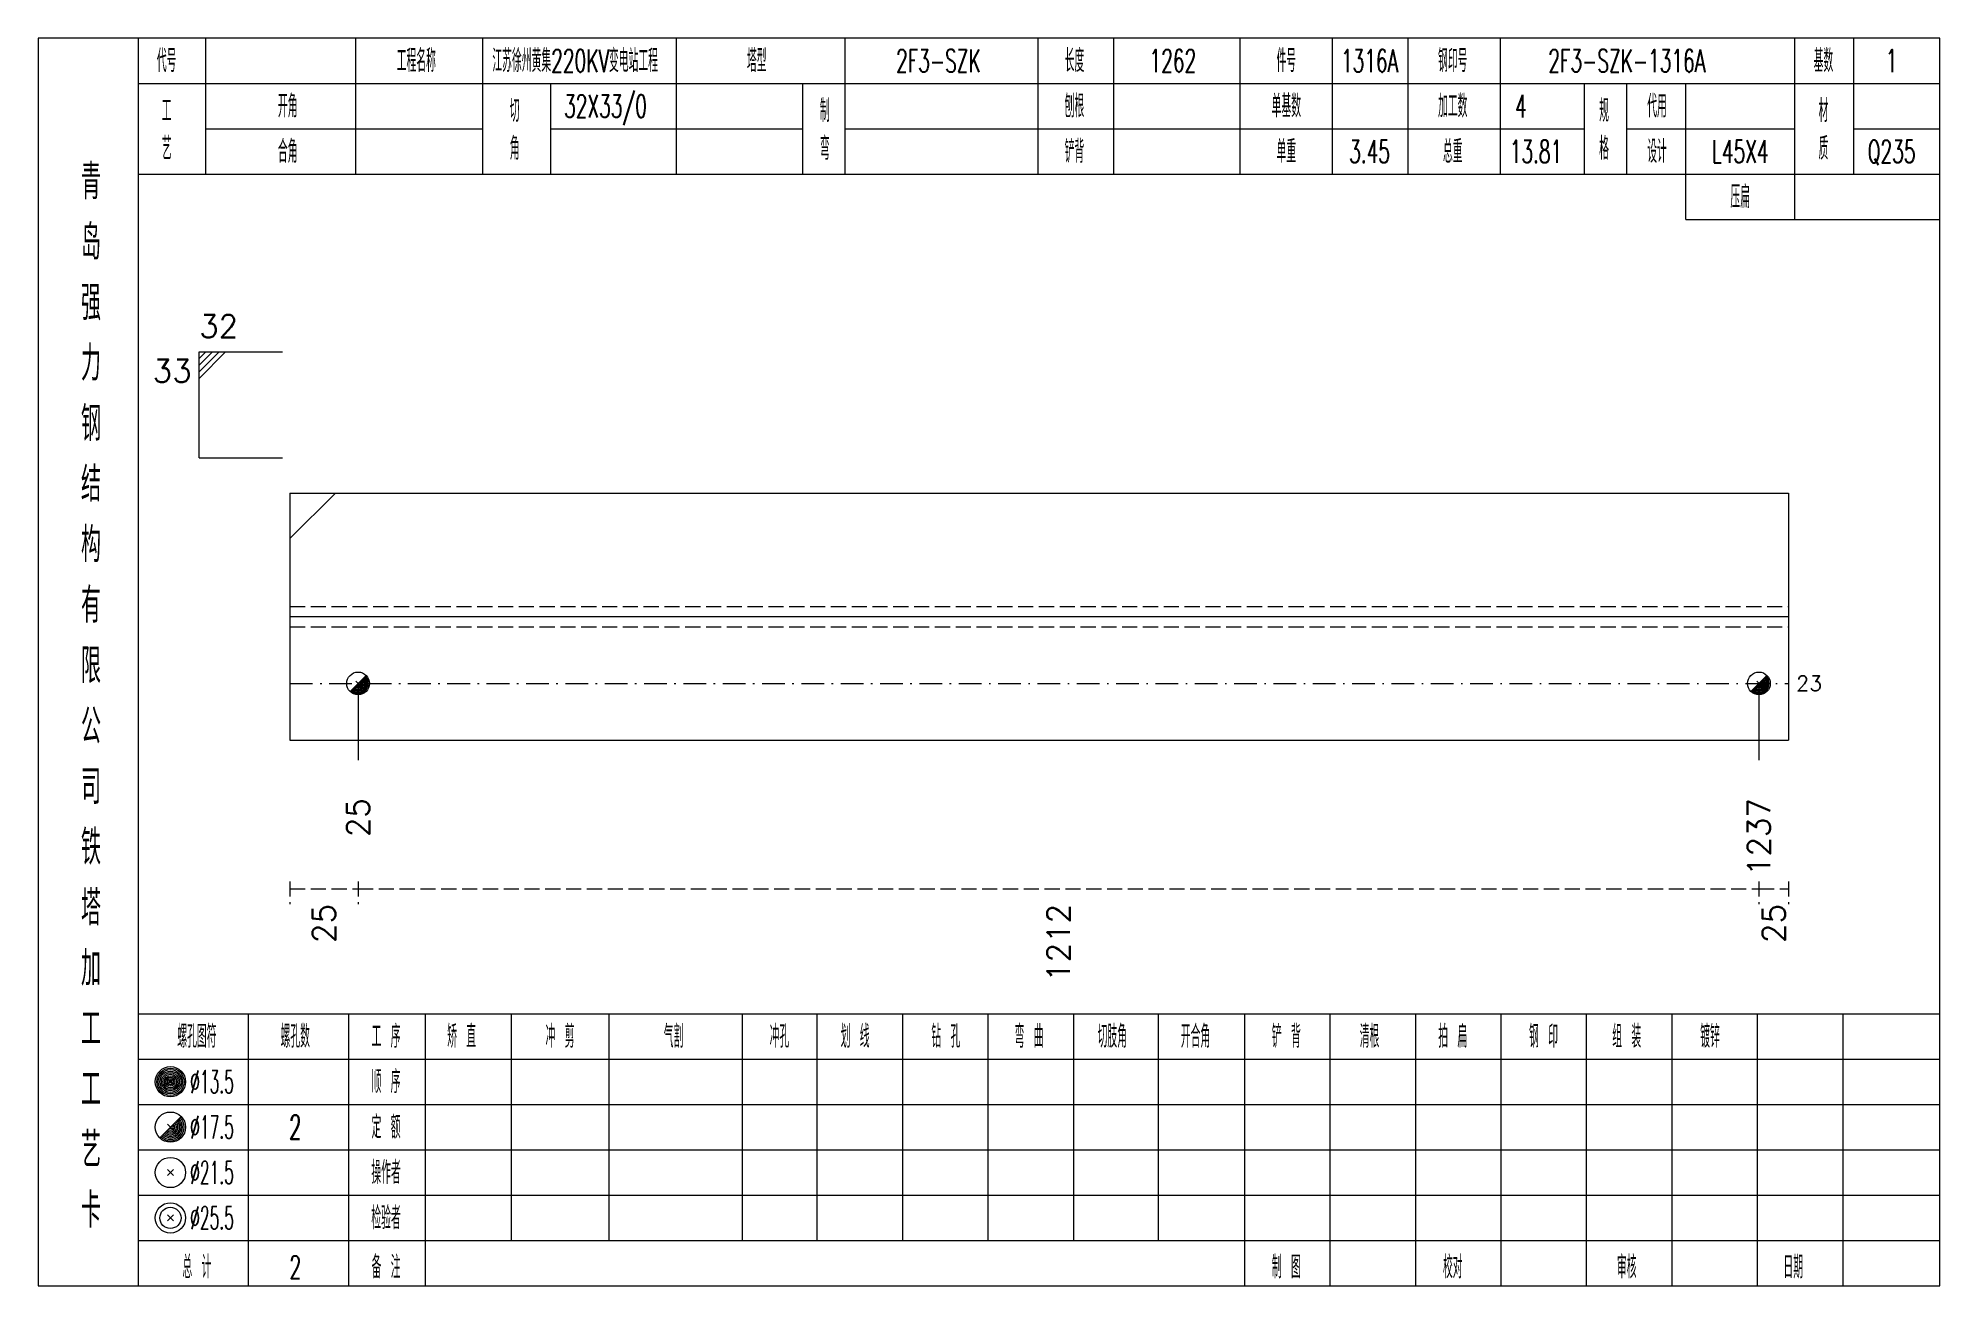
# Model space of a CAD drawing. Extents: x 0 to 4623, y -1159 to 4890.
# Drawn here: x 1868.4 to 2119.8, y 225 to 390 of the extents above; entities that cross this region are included whole.
import ezdxf
from ezdxf.enums import TextEntityAlignment as Align

# ---------------------------------------------------------------- set-up
doc = ezdxf.new("R2010")
doc.units = 0
doc.header["$MEASUREMENT"] = 0
doc.linetypes.add('一点画线', pattern=[5.2, 3, -1, 0.2, -1])
doc.linetypes.add('虚线', pattern=[2.75, 2, -0.75])
doc.layers.get('0').update_dxf_attribs({"linetype": 'CONTINUOUS', "lineweight": 25})
for name, color, linetype, lineweight in [('1', 7, 'CONTINUOUS', 25), ('4', 7, 'CONTINUOUS', 25), ('5', 7, 'CONTINUOUS', 25)]:
    doc.layers.add(name, color=color, linetype=linetype, lineweight=lineweight)
doc.styles.get("Standard").update_dxf_attribs({"font": 'simplex.shx', "width": 0.7, "height": 3, "bigfont": 'gbhzfs.shx'})

msp = doc.modelspace()

# ---------------------------------------------------------------- texts
at = {"color": 7, "linetype": 'Continuous', "lineweight": 13}
msp.add_text('32', height=3, dxfattribs=at).set_placement((1889.7, 349.5), align=Align.BOTTOM_LEFT)
msp.add_text('33', height=3, dxfattribs=at).set_placement((1888.7, 347.5), align=Align.TOP_RIGHT)
msp.add_text('23', height=2, dxfattribs=at).set_placement((2100.8, 304.667), align=Align.MIDDLE_LEFT)
at = {"color": 8, "linetype": 'Continuous', "lineweight": 9}
for s, p in [('25', (1906.2, 275.5)), ('1212', (2003.288, 275.5)), ('25', (2097.838, 275.5))]:
    msp.add_text(s, height=3, rotation=90, dxfattribs=at).set_placement(p, align=Align.MIDDLE_RIGHT)
at = {"layer": '1', "color": 7, "linetype": 'Continuous', "lineweight": 13}
for s, p in [('25', (1910.7, 289.5)), ('1237', (2095.876, 289.5))]:
    msp.add_text(s, height=3, rotation=90, dxfattribs=at).set_placement(p, align=Align.MIDDLE_RIGHT)
at = {"layer": '4', "color": 1, "linetype": 'Continuous', "lineweight": 13}
for s, height, width, p in [('代号', 3, 0.6, (1885.4, 387)), ('工程名称', 3, 0.6, (1918.4, 387)), ('江苏徐州黄集220KV变电站工程', 3, 0.6, (1939.4, 387)), ('塔型', 3, 0.6, (1963.4, 387)), ('2F3-SZK', 3, 0.6, (1987.4, 387)), ('长度', 3, 0.6, (2005.4, 387)), ('1262', 3, 0.6, (2018.4, 387)), ('件号', 3, 0.6, (2033.4, 387)), ('1316A', 3, 0.6, (2044.4, 387)), ('钢印号', 3, 0.6, (2055.4, 387)), ('2F3-SZK-1316A', 3, 0.6, (2078.4, 387)), ('基数', 3, 0.6, (2104.4, 387)), ('1', 3, 0.6, (2113.4, 387)), ('开角', 3, 0.6, (1901.4, 381)), ('32X33/0', 3, 0.6, (1943.4, 381)), ('制', 3, 0.6, (1972.4, 380.4)), ('刨根', 3, 0.6, (2005.4, 381)), ('单基数', 3, 0.6, (2033.4, 381)), ('加工数', 3, 0.6, (2055.4, 381)), ('4', 3, 0.6, (2064.4, 381)), ('规', 3, 0.6, (2075.4, 380.4)), ('代用', 3, 0.6, (2082.4, 381)), ('材', 3, 0.6, (2104.4, 380.4)), ('工', 3, 0.6, (1885.4, 380.4)), ('切', 3, 0.6, (1931.4, 380.4)), ('艺', 3, 0.6, (1885.4, 375.4)), ('角', 3, 0.6, (1931.4, 375.4)), ('弯', 3, 0.6, (1972.4, 375.4)), ('格', 3, 0.6, (2075.4, 375.4)), ('质', 3, 0.6, (2104.4, 375.4)), ('合角', 3, 0.6, (1901.4, 375)), ('铲背', 3, 0.6, (2005.4, 375)), ('单重', 3, 0.6, (2033.4, 375)), ('3.45', 3, 0.6, (2044.4, 375)), ('总重', 3, 0.6, (2055.4, 375)), ('13.81', 3, 0.6, (2066.4, 375)), ('设计', 3, 0.6, (2082.4, 375)), ('L45X4', 3, 0.6, (2093.4, 375)), ('Q235', 3, 0.6, (2113.4, 375)), ('青', 4.6, 0.8, (1875.4, 371)), ('压扁', 3, 0.6, (2093.4, 369)), ('岛', 4.6, 0.8, (1875.4, 363)), ('强', 4.6, 0.8, (1875.4, 355)), ('力', 4.6, 0.8, (1875.4, 347)), ('钢', 4.6, 0.8, (1875.4, 339)), ('结', 4.6, 0.8, (1875.4, 331)), ('构', 4.6, 0.8, (1875.4, 323)), ('有', 4.6, 0.8, (1875.4, 315)), ('限', 4.6, 0.8, (1875.4, 307)), ('公', 4.6, 0.8, (1875.4, 299)), ('司', 4.6, 0.8, (1875.4, 291)), ('铁', 4.6, 0.8, (1875.4, 283)), ('塔', 4.6, 0.8, (1875.4, 275)), ('加', 4.6, 0.8, (1875.4, 267)), ('工', 4.6, 0.8, (1875.4, 259)), ('螺孔图符', 3, 0.6, (1889.4, 258)), ('螺孔数', 3, 0.6, (1902.4, 258)), ('工 序', 3, 0.6, (1914.4, 258)), ('矫 直', 3, 0.6, (1924.4, 258)), ('冲 剪', 3, 0.6, (1937.4, 258)), ('气割', 3, 0.6, (1952.4, 258)), ('冲孔', 3, 0.6, (1966.4, 258)), ('划 线', 3, 0.6, (1976.4, 258)), ('钻 孔', 3, 0.6, (1988.4, 258)), ('弯 曲', 3, 0.6, (1999.4, 258)), ('切肢角', 3, 0.6, (2010.4, 258)), ('开合角', 3, 0.6, (2021.4, 258)), ('铲 背', 3, 0.6, (2033.4, 258)), ('清根', 3, 0.6, (2044.4, 258)), ('拍 扁', 3, 0.6, (2055.4, 258)), ('钢 印', 3, 0.6, (2067.4, 258)), ('组 装', 3, 0.6, (2078.4, 258)), ('镀锌', 3, 0.6, (2089.4, 258)), ('工', 4.6, 0.8, (1875.4, 251)), ('%%C13.5', 3, 0.5, (1891.4, 252)), ('顺 序', 3, 0.6, (1914.4, 252)), ('%%C17.5', 3, 0.5, (1891.4, 246)), ('2', 3.2, 0.6, (1902.4, 246)), ('定 额', 3, 0.6, (1914.4, 246)), ('艺', 4.6, 0.8, (1875.4, 243)), ('%%C21.5', 3, 0.5, (1891.4, 240)), ('操作者', 3, 0.6, (1914.4, 240)), ('卡', 4.6, 0.8, (1875.4, 235)), ('%%C25.5', 3, 0.5, (1891.4, 234)), ('检验者', 3, 0.6, (1914.4, 234)), ('总 计', 3, 0.6, (1889.4, 227.5)), ('2', 3, 0.6, (1902.4, 227.5)), ('备 注', 3, 0.6, (1914.4, 227.5)), ('制 图', 3, 0.6, (2033.4, 227.5)), ('校对', 3, 0.6, (2055.4, 227.5)), ('审核', 3, 0.6, (2078.4, 227.5)), ('日期', 3, 0.6, (2100.4, 227.5))]:
    msp.add_text(s, height=height, dxfattribs=dict(at, width=width)).set_placement(p, align=Align.MIDDLE_CENTER)

# ---------------------------------------------------------------- blocks, each defined once
blk = doc.blocks.new('孔17.5')
at = {"layer": '5', "color": 7, "linetype": 'Continuous', "lineweight": 13}
for p, q in [((-0.707, -0.707), (0.707, 0.707)), ((-0.2, 0.2), (0.2, -0.2))]:
    blk.add_line(p, q, dxfattribs=at)
blk.add_circle((0, 0), 1, dxfattribs=at)
for radius in [0.9, 0.8, 0.7, 0.6, 0.5, 0.4, 0.3, 0.2, 0.1]:
    blk.add_arc((0, 0), radius, 225, 45, dxfattribs=at)

# ---------------------------------------------------------------- linework, layer by layer
at = {"color": 7, "linetype": 'Continuous', "lineweight": 13}
for p, q in [((1889.7, 348.5), (1900.7, 348.5)), ((1889.7, 334.5), (1889.7, 348.5)), ((1890.575, 348.5), (1889.7, 347.625)), ((1891.45, 348.5), (1889.7, 346.75)), ((1892.325, 348.5), (1889.7, 345.875)), ((1893.2, 348.5), (1889.7, 345)), ((1889.7, 334.5), (1900.7, 334.5)), ((1901.7, 323.833), (1907.7, 329.833)), ((1910.7, 304.667), (1910.7, 294.5)), ((2095.876, 304.667), (2095.876, 294.5))]:
    msp.add_line(p, q, dxfattribs=at)
at = {"color": 7, "linetype": 'Continuous', "lineweight": 18}
for p, q in [((1901.7, 329.833), (1901.7, 297.167)), ((1901.7, 329.833), (2099.8, 329.833)), ((2099.8, 329.833), (2099.8, 297.167)), ((1901.7, 313.5), (2099.8, 313.5))]:
    msp.add_line(p, q, dxfattribs=at)
at = {"color": 1, "linetype": '虚线', "lineweight": 18}
for p, q in [((1901.7, 314.833), (2099.8, 314.833)), ((1901.7, 312.167), (2099.8, 312.167))]:
    msp.add_line(p, q, dxfattribs=at)
at = {"color": 3, "linetype": '一点画线', "lineweight": 13}
msp.add_line((1901.7, 304.667), (2099.8, 304.667), dxfattribs=at)
at = {"color": 8, "linetype": '虚线', "lineweight": 9}
for p, q in [((1901.7, 278.5), (1901.7, 275.5)), ((1901.7, 277.5), (1910.7, 277.5)), ((1910.7, 278.5), (1910.7, 275.5)), ((1910.7, 278.5), (1910.7, 275.5)), ((1910.7, 277.5), (2095.876, 277.5)), ((2095.876, 278.5), (2095.876, 275.5)), ((2095.876, 278.5), (2095.876, 275.5)), ((2095.876, 277.5), (2099.8, 277.5)), ((2099.8, 278.5), (2099.8, 275.5))]:
    msp.add_line(p, q, dxfattribs=at)
at = {"layer": '1', "color": 7, "linetype": 'Continuous', "lineweight": 18}
msp.add_line((1901.7, 297.167), (2099.8, 297.167), dxfattribs=at)
at = {"layer": '4', "color": 1, "linetype": 'Continuous', "lineweight": 18}
for p, q in [((1881.7, 225), (1881.7, 390)), ((1890.6, 372), (1890.6, 390)), ((1910.4, 372), (1910.4, 390)), ((1927.2, 372), (1927.2, 390)), ((1952.8, 372), (1952.8, 390)), ((1975.1, 372), (1975.1, 390)), ((2000.6, 372), (2000.6, 390)), ((2010.6, 372), (2010.6, 390)), ((2027.3, 372), (2027.3, 390)), ((2039.5, 372), (2039.5, 390)), ((2049.5, 372), (2049.5, 390)), ((2061.7, 372), (2061.7, 390)), ((2100.6, 366), (2100.6, 390)), ((2108.4, 372), (2108.4, 390)), ((1881.7, 384), (2119.8, 384)), ((1936.2, 372), (1936.2, 384)), ((1969.5, 372), (1969.5, 384)), ((2072.8, 372), (2072.8, 384)), ((2078.4, 372), (2078.4, 384)), ((2086.2, 366), (2086.2, 384)), ((1890.6, 378), (1927.2, 378)), ((1936.2, 378), (1969.5, 378)), ((1975.1, 378), (2072.8, 378)), ((2078.4, 378), (2100.6, 378)), ((2108.4, 378), (2119.8, 378)), ((1881.7, 372), (2119.8, 372)), ((2086.2, 366), (2119.8, 366)), ((1881.7, 261), (2119.8, 261)), ((1896.2, 225), (1896.2, 261)), ((1909.5, 225), (1909.5, 261)), ((1919.6, 225), (1919.6, 261)), ((1931, 231), (1931, 261)), ((1943.9, 231), (1943.9, 261)), ((1961.5, 231), (1961.5, 261)), ((1971.4, 231), (1971.4, 261)), ((1982.7, 231), (1982.7, 261)), ((1994, 231), (1994, 261)), ((2005.3, 231), (2005.3, 261)), ((2016.5, 231), (2016.5, 261)), ((2027.9, 231), (2027.9, 261)), ((2039.2, 231), (2039.2, 261)), ((2050.5, 231), (2050.5, 261)), ((2061.8, 231), (2061.8, 261)), ((2073.1, 231), (2073.1, 261)), ((2084.4, 231), (2084.4, 261)), ((2095.7, 231), (2095.7, 261)), ((2107, 231), (2107, 261)), ((1881.7, 255), (2119.8, 255)), ((1881.7, 249), (2119.8, 249)), ((1881.7, 243), (2119.8, 243)), ((1881.7, 237), (2119.8, 237)), ((1881.7, 231), (2119.8, 231)), ((2027.9, 225), (2027.9, 231)), ((2039.2, 225), (2039.2, 231)), ((2050.5, 225), (2050.5, 231)), ((2061.8, 225), (2061.8, 231)), ((2073.1, 225), (2073.1, 231)), ((2084.4, 225), (2084.4, 231)), ((2095.7, 225), (2095.7, 231)), ((2107, 225), (2107, 231))]:
    msp.add_line(p, q, dxfattribs=at)
at = {"layer": '4', "color": 7, "linetype": 'Continuous', "lineweight": 13}
for p, q in [((1885.7, 251.8), (1886.1, 252.2)), ((1886.1, 251.8), (1885.7, 252.2)), ((1884.486, 244.586), (1887.314, 247.414)), ((1885.5, 246.4), (1886.3, 245.6)), ((1885.5, 239.6), (1886.3, 240.4)), ((1885.5, 240.4), (1886.3, 239.6)), ((1885.5, 233.6), (1886.3, 234.4)), ((1885.5, 234.4), (1886.3, 233.6))]:
    msp.add_line(p, q, dxfattribs=at)
at = {"layer": '4', "color": 1, "linetype": 'Continuous', "lineweight": 18}
msp.add_lwpolyline([(1868.4, 390), (1868.4, 225), (2119.8, 225), (2119.8, 390)], close=True, dxfattribs=at)
at = {"layer": '4', "color": 7, "linetype": 'Continuous', "lineweight": 13}
for centre, radius in [((1885.9, 252), 2), ((1885.9, 252), 1.8), ((1885.9, 252), 1.6), ((1885.9, 252), 1.4), ((1885.9, 252), 1.2), ((1885.9, 252), 1), ((1885.9, 252), 0.8), ((1885.9, 252), 0.6), ((1885.9, 252), 0.4), ((1885.9, 252), 0.2), ((1885.9, 246), 2), ((1885.9, 240), 2), ((1885.9, 234), 2), ((1885.9, 234), 1.4)]:
    msp.add_circle(centre, radius, dxfattribs=at)
for radius in [1.8, 1.6, 1.4, 1.2, 1, 0.8, 0.6, 0.4, 0.2]:
    msp.add_arc((1885.9, 246), radius, 225, 45, dxfattribs=at)

# ---------------------------------------------------------------- block references
at = {"layer": '1', "color": 7, "linetype": 'Continuous', "lineweight": 13, "xscale": 1.5, "yscale": 1.5, "zscale": 1.5}
for p in [(1910.7, 304.667), (2095.876, 304.667)]:
    msp.add_blockref('孔17.5', p, dxfattribs=at)

msp.set_redraw_order([(e.dxf.handle, doc.entitydb.next_handle()) for e in msp.query("TEXT MTEXT ATTDEF DIMENSION ARC_DIMENSION")])  # texts and dimensions are drawn at this point

doc.saveas('drawing.dxf')
